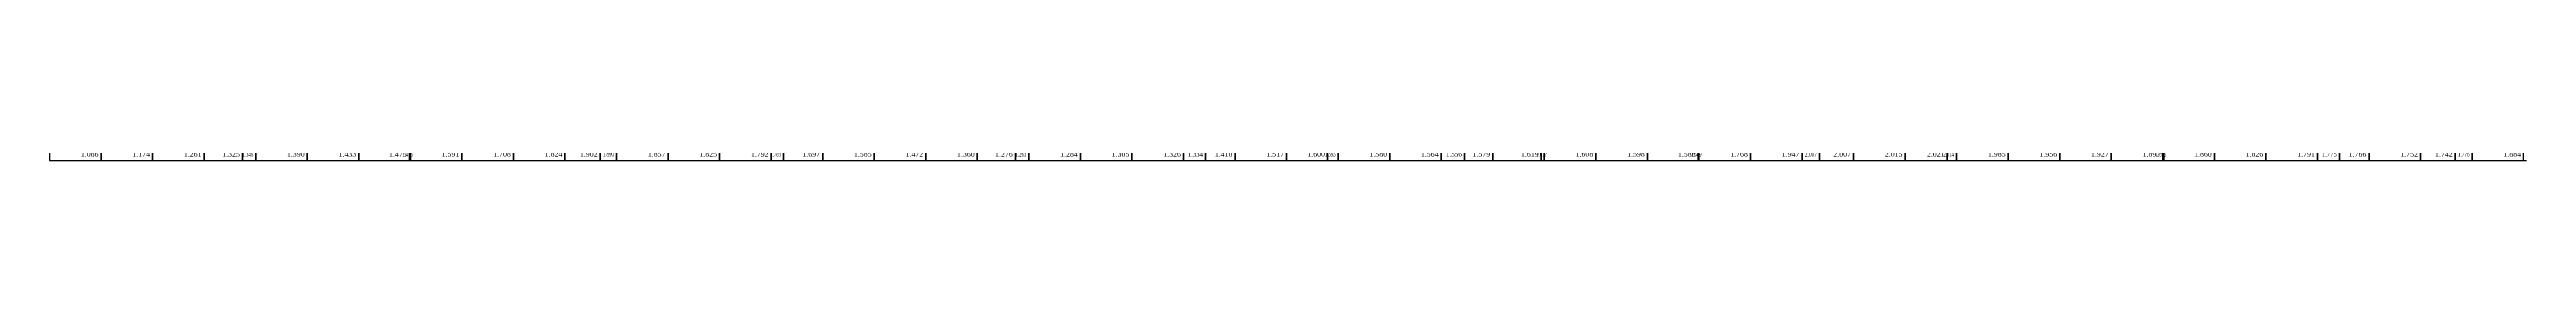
# Model space of a CAD drawing. Extents: x -44 to 14114764, y -20 to 289527804.
# Drawn here: x 361632.3 to 362112.9, y 7353877.2 to 7353877.2 of the extents above; entities that cross this region are included whole.
import ezdxf
from ezdxf.enums import TextEntityAlignment as Align

# ---------------------------------------------------------------- set-up
doc = ezdxf.new("R2010")
doc.units = 0
doc.layers.add('PS_PERFIL_COTA_LIN', color=7, linetype='Continuous')
doc.layers.add('PS_PERFIL_COTA_TXT', color=5, linetype='Continuous')
doc.styles.get("Standard").update_dxf_attribs({"font": 'times.ttf'})

msp = doc.modelspace()

# ---------------------------------------------------------------- linework, layer by layer
at = {"layer": 'PS_PERFIL_COTA_LIN', "linetype": 'Continuous'}
for points in [[(361632.308, 7353879.663), (361632.308, 7353877.163), (361642.308, 7353877.163), (361642.308, 7353879.663)], [(361642.308, 7353879.663), (361642.308, 7353877.163), (361652.308, 7353877.163), (361652.308, 7353879.663)], [(361652.308, 7353879.663), (361652.308, 7353877.163), (361662.308, 7353877.163), (361662.308, 7353879.663)], [(361662.308, 7353879.663), (361662.308, 7353877.163), (361669.74, 7353877.163), (361669.74, 7353879.663)], [(361669.74, 7353879.663), (361669.74, 7353877.163), (361672.308, 7353877.163), (361672.308, 7353879.663)], [(361672.308, 7353879.663), (361672.308, 7353877.163), (361682.308, 7353877.163), (361682.308, 7353879.663)], [(361682.308, 7353879.663), (361682.308, 7353877.163), (361692.308, 7353877.163), (361692.308, 7353879.663)], [(361692.308, 7353879.663), (361692.308, 7353877.163), (361702.116, 7353877.163), (361702.116, 7353879.663)], [(361702.116, 7353879.663), (361702.116, 7353877.163), (361702.308, 7353877.163), (361702.308, 7353879.663)], [(361702.308, 7353879.663), (361702.308, 7353877.163), (361712.308, 7353877.163), (361712.308, 7353879.663)], [(361712.308, 7353879.663), (361712.308, 7353877.163), (361722.308, 7353877.163), (361722.308, 7353879.663)], [(361722.308, 7353879.663), (361722.308, 7353877.163), (361732.308, 7353877.163), (361732.308, 7353879.663)], [(361732.308, 7353879.663), (361732.308, 7353877.163), (361739.144, 7353877.163), (361739.144, 7353879.663)], [(361739.144, 7353879.663), (361739.144, 7353877.163), (361742.308, 7353877.163), (361742.308, 7353879.663)], [(361742.308, 7353879.663), (361742.308, 7353877.163), (361752.308, 7353877.163), (361752.308, 7353879.663)], [(361752.308, 7353879.663), (361752.308, 7353877.163), (361762.308, 7353877.163), (361762.308, 7353879.663)], [(361762.308, 7353879.663), (361762.308, 7353877.163), (361772.308, 7353877.163), (361772.308, 7353879.663)], [(361772.308, 7353879.663), (361772.308, 7353877.163), (361774.72, 7353877.163), (361774.72, 7353879.663)], [(361774.72, 7353879.663), (361774.72, 7353877.163), (361782.308, 7353877.163), (361782.308, 7353879.663)], [(361782.308, 7353879.663), (361782.308, 7353877.163), (361792.308, 7353877.163), (361792.308, 7353879.663)], [(361792.308, 7353879.663), (361792.308, 7353877.163), (361802.308, 7353877.163), (361802.308, 7353879.663)], [(361802.308, 7353879.663), (361802.308, 7353877.163), (361812.308, 7353877.163), (361812.308, 7353879.663)], [(361812.308, 7353879.663), (361812.308, 7353877.163), (361819.686, 7353877.163), (361819.686, 7353879.663)], [(361819.686, 7353879.663), (361819.686, 7353877.163), (361822.308, 7353877.163), (361822.308, 7353879.663)], [(361822.308, 7353879.663), (361822.308, 7353877.163), (361832.308, 7353877.163), (361832.308, 7353879.663)], [(361832.308, 7353879.663), (361832.308, 7353877.163), (361842.308, 7353877.163), (361842.308, 7353879.663)], [(361842.308, 7353879.663), (361842.308, 7353877.163), (361852.308, 7353877.163), (361852.308, 7353879.663)], [(361852.308, 7353879.663), (361852.308, 7353877.163), (361856.597, 7353877.163), (361856.597, 7353879.663)], [(361856.597, 7353879.663), (361856.597, 7353877.163), (361862.308, 7353877.163), (361862.308, 7353879.663)], [(361862.308, 7353879.663), (361862.308, 7353877.163), (361872.308, 7353877.163), (361872.308, 7353879.663)], [(361872.308, 7353879.663), (361872.308, 7353877.163), (361880.257, 7353877.163), (361880.257, 7353879.663)], [(361880.257, 7353879.663), (361880.257, 7353877.163), (361882.308, 7353877.163), (361882.308, 7353879.663)], [(361882.308, 7353879.663), (361882.308, 7353877.163), (361892.308, 7353877.163), (361892.308, 7353879.663)], [(361892.308, 7353879.663), (361892.308, 7353877.163), (361902.308, 7353877.163), (361902.308, 7353879.663)], [(361902.308, 7353879.663), (361902.308, 7353877.163), (361906.835, 7353877.163), (361906.835, 7353879.663)], [(361906.835, 7353879.663), (361906.835, 7353877.163), (361912.308, 7353877.163), (361912.308, 7353879.663)], [(361912.308, 7353879.663), (361912.308, 7353877.163), (361921.712, 7353877.163), (361921.712, 7353879.663)], [(361921.712, 7353879.663), (361921.712, 7353877.163), (361922.308, 7353877.163), (361922.308, 7353879.663)], [(361922.308, 7353879.663), (361922.308, 7353877.163), (361932.308, 7353877.163), (361932.308, 7353879.663)], [(361932.308, 7353879.663), (361932.308, 7353877.163), (361942.308, 7353877.163), (361942.308, 7353879.663)], [(361942.308, 7353879.663), (361942.308, 7353877.163), (361952.163, 7353877.163), (361952.163, 7353879.663)], [(361952.163, 7353879.663), (361952.163, 7353877.163), (361952.308, 7353877.163), (361952.308, 7353879.663)], [(361952.308, 7353879.663), (361952.308, 7353877.163), (361962.308, 7353877.163), (361962.308, 7353879.663)], [(361962.308, 7353879.663), (361962.308, 7353877.163), (361972.308, 7353877.163), (361972.308, 7353879.663)], [(361972.308, 7353879.663), (361972.308, 7353877.163), (361975.707, 7353877.163), (361975.707, 7353879.663)], [(361975.707, 7353879.663), (361975.707, 7353877.163), (361982.308, 7353877.163), (361982.308, 7353879.663)], [(361982.308, 7353879.663), (361982.308, 7353877.163), (361992.308, 7353877.163), (361992.308, 7353879.663)], [(361992.308, 7353879.663), (361992.308, 7353877.163), (362000.475, 7353877.163), (362000.475, 7353879.663)], [(362000.475, 7353879.663), (362000.475, 7353877.163), (362002.308, 7353877.163), (362002.308, 7353879.663)], [(362002.308, 7353879.663), (362002.308, 7353877.163), (362012.308, 7353877.163), (362012.308, 7353879.663)], [(362012.308, 7353879.663), (362012.308, 7353877.163), (362022.308, 7353877.163), (362022.308, 7353879.663)], [(362022.308, 7353879.663), (362022.308, 7353877.163), (362032.308, 7353877.163), (362032.308, 7353879.663)], [(362032.308, 7353879.663), (362032.308, 7353877.163), (362042.308, 7353877.163), (362042.308, 7353879.663)], [(362042.308, 7353879.663), (362042.308, 7353877.163), (362042.48, 7353877.163), (362042.48, 7353879.663)], [(362042.48, 7353879.663), (362042.48, 7353877.163), (362052.308, 7353877.163), (362052.308, 7353879.663)], [(362052.308, 7353879.663), (362052.308, 7353877.163), (362062.308, 7353877.163), (362062.308, 7353879.663)], [(362062.308, 7353879.663), (362062.308, 7353877.163), (362072.308, 7353877.163), (362072.308, 7353879.663)], [(362072.308, 7353879.663), (362072.308, 7353877.163), (362076.558, 7353877.163), (362076.558, 7353879.663)], [(362076.558, 7353879.663), (362076.558, 7353877.163), (362082.308, 7353877.163), (362082.308, 7353879.663)], [(362082.308, 7353879.663), (362082.308, 7353877.163), (362092.308, 7353877.163), (362092.308, 7353879.663)], [(362092.308, 7353879.663), (362092.308, 7353877.163), (362099.05, 7353877.163), (362099.05, 7353879.663)], [(362099.05, 7353879.663), (362099.05, 7353877.163), (362102.308, 7353877.163), (362102.308, 7353879.663)], [(362102.308, 7353879.663), (362102.308, 7353877.163), (362112.308, 7353877.163), (362112.308, 7353879.663)]]:
    msp.add_lwpolyline(points, close=True, dxfattribs=at)
for points in [[(361632.308, 7353877.163), (361642.308, 7353877.163)], [(361642.308, 7353877.163), (361652.308, 7353877.163)], [(361652.308, 7353877.163), (361662.308, 7353877.163)], [(361662.308, 7353877.163), (361669.74, 7353877.163)], [(361672.308, 7353877.163), (361682.308, 7353877.163)], [(361682.308, 7353877.163), (361692.308, 7353877.163)], [(361692.308, 7353877.163), (361702.116, 7353877.163)], [(361702.308, 7353877.163), (361712.308, 7353877.163)], [(361712.308, 7353877.163), (361722.308, 7353877.163)], [(361722.308, 7353877.163), (361732.308, 7353877.163)], [(361732.308, 7353877.163), (361739.144, 7353877.163)], [(361742.308, 7353877.163), (361752.308, 7353877.163)], [(361752.308, 7353877.163), (361762.308, 7353877.163)], [(361762.308, 7353877.163), (361772.308, 7353877.163)], [(361772.308, 7353877.163), (361774.72, 7353877.163)], [(361782.308, 7353877.163), (361792.308, 7353877.163)], [(361792.308, 7353877.163), (361802.308, 7353877.163)], [(361802.308, 7353877.163), (361812.308, 7353877.163)], [(361812.308, 7353877.163), (361819.686, 7353877.163)], [(361822.308, 7353877.163), (361832.308, 7353877.163)], [(361832.308, 7353877.163), (361842.308, 7353877.163)], [(361842.308, 7353877.163), (361852.308, 7353877.163)], [(361852.308, 7353877.163), (361856.597, 7353877.163)], [(361862.308, 7353877.163), (361872.308, 7353877.163)], [(361872.308, 7353877.163), (361880.257, 7353877.163)], [(361882.308, 7353877.163), (361892.308, 7353877.163)], [(361892.308, 7353877.163), (361902.308, 7353877.163)], [(361902.308, 7353877.163), (361906.835, 7353877.163)], [(361912.308, 7353877.163), (361921.712, 7353877.163)], [(361922.308, 7353877.163), (361932.308, 7353877.163)], [(361932.308, 7353877.163), (361942.308, 7353877.163)], [(361942.308, 7353877.163), (361952.163, 7353877.163)], [(361952.308, 7353877.163), (361962.308, 7353877.163)], [(361962.308, 7353877.163), (361972.308, 7353877.163)], [(361972.308, 7353877.163), (361975.707, 7353877.163)], [(361982.308, 7353877.163), (361992.308, 7353877.163)], [(361992.308, 7353877.163), (362000.475, 7353877.163)], [(362002.308, 7353877.163), (362012.308, 7353877.163)], [(362012.308, 7353877.163), (362022.308, 7353877.163)], [(362022.308, 7353877.163), (362032.308, 7353877.163)], [(362032.308, 7353877.163), (362042.308, 7353877.163)], [(362042.308, 7353877.163), (362042.48, 7353877.163)], [(362052.308, 7353877.163), (362062.308, 7353877.163)], [(362062.308, 7353877.163), (362072.308, 7353877.163)], [(362072.308, 7353877.163), (362076.558, 7353877.163)], [(362082.308, 7353877.163), (362092.308, 7353877.163)], [(362092.308, 7353877.163), (362099.05, 7353877.163)], [(362102.308, 7353877.163), (362112.308, 7353877.163)], [(362112.308, 7353877.163), (362112.856, 7353877.163)]]:
    msp.add_lwpolyline(points, dxfattribs=at)

# ---------------------------------------------------------------- texts
at = {"layer": 'PS_PERFIL_COTA_TXT'}
for s, p in [('1.086', (361641.808, 7353878.413)), ('1.174', (361651.808, 7353878.413)), ('1.261', (361661.808, 7353878.413)), ('1.325', (361669.24, 7353878.413)), ('1.390', (361681.808, 7353878.413)), ('1.433', (361691.808, 7353878.413)), ('1.475', (361701.616, 7353878.413)), ('1.591', (361711.808, 7353878.413)), ('1.708', (361721.808, 7353878.413)), ('1.824', (361731.808, 7353878.413)), ('1.902', (361738.644, 7353878.413)), ('1.857', (361751.808, 7353878.413)), ('1.825', (361761.808, 7353878.413)), ('1.792', (361771.808, 7353878.413)), ('1.697', (361781.808, 7353878.413)), ('1.585', (361791.808, 7353878.413)), ('1.472', (361801.808, 7353878.413)), ('1.360', (361811.808, 7353878.413)), ('1.276', (361819.186, 7353878.413)), ('1.284', (361831.808, 7353878.413)), ('1.305', (361841.808, 7353878.413)), ('1.326', (361851.808, 7353878.413)), ('1.517', (361871.808, 7353878.413)), ('1.600', (361879.757, 7353878.413)), ('1.580', (361891.808, 7353878.413)), ('1.564', (361901.808, 7353878.413)), ('1.619', (361921.212, 7353878.413)), ('1.608', (361931.808, 7353878.413)), ('1.598', (361941.808, 7353878.413)), ('1.588', (361951.663, 7353878.413)), ('1.768', (361961.808, 7353878.413)), ('1.947', (361971.808, 7353878.413)), ('2.007', (361981.808, 7353878.413)), ('2.015', (361991.808, 7353878.413)), ('2.021', (361999.975, 7353878.413)), ('1.985', (362011.808, 7353878.413)), ('1.956', (362021.808, 7353878.413)), ('1.927', (362031.808, 7353878.413)), ('1.897', (362041.808, 7353878.413)), ('1.860', (362051.808, 7353878.413)), ('1.826', (362061.808, 7353878.413)), ('1.791', (362071.808, 7353878.413)), ('1.752', (362091.808, 7353878.413)), ('1.742', (362098.55, 7353878.413)), ('1.884', (362111.808, 7353878.413))]:
    msp.add_text(s, height=1, dxfattribs=at).set_placement(p, align=Align.MIDDLE_RIGHT)
for s, width, p in [('1.346', 0.5, (361671.808, 7353878.413)), ('1.476', 0.5, (361702.808, 7353878.413)), ('1.890', 0.527374, (361741.808, 7353878.413)), ('1.783', 0.5, (361774.22, 7353878.413)), ('1.263', 0.5, (361821.808, 7353878.413)), ('1.334', 0.71481, (361856.097, 7353878.413)), ('1.410', 0.951857, (361861.808, 7353878.413)), ('1.595', 0.5, (361881.808, 7353878.413)), ('1.556', 0.754429, (361906.335, 7353878.413)), ('1.579', 0.912238, (361911.808, 7353878.413)), ('1.617', 0.5, (361922.808, 7353878.413)), ('1.589', 0.5, (361952.808, 7353878.413)), ('2.007', 0.566519, (361975.207, 7353878.413)), ('2.014', 0.5, (362001.808, 7353878.413)), ('1.896', 0.5, (362042.98, 7353878.413)), ('1.775', 0.708198, (362076.058, 7353878.413)), ('1.766', 0.958469, (362081.808, 7353878.413)), ('1.776', 0.54306, (362101.808, 7353878.413))]:
    msp.add_text(s, height=1, dxfattribs=dict(at, width=width)).set_placement(p, align=Align.MIDDLE_RIGHT)

doc.saveas('drawing.dxf')
